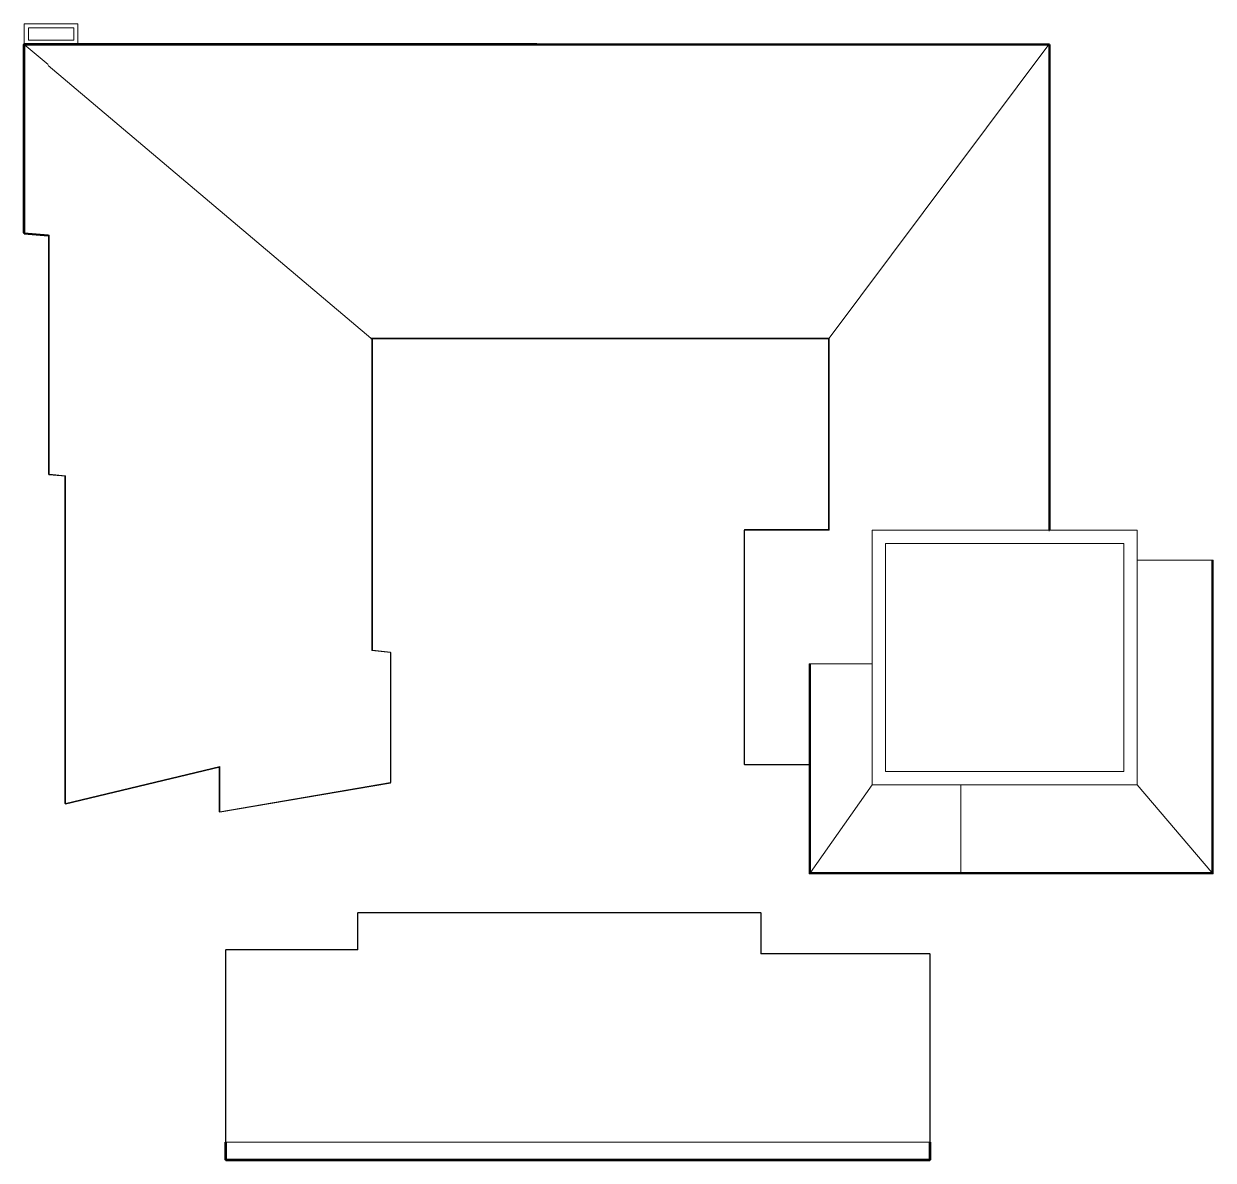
# Model space of a CAD drawing. Header units: inches. Extents: x -4858 to 2593, y -3513 to 2619.
# Drawn here: x 858 to 2593, y -3508 to -1851 of the extents above; entities that cross this region are included whole.
import ezdxf

# ---------------------------------------------------------------- set-up
doc = ezdxf.new("R2010")
doc.units = ezdxf.units.IN
doc.header["$MEASUREMENT"] = 0
for name, color, linetype, lineweight in [('A-ROOF', 132, 'Continuous', 13), ('A-ROOF-MCUT', 132, 'Continuous', 50), ('A-ROOF-OTLN', 132, 'Continuous', 9), ('A-WALL', 113, 'Continuous', 13)]:
    doc.layers.add(name, color=color, linetype=linetype, lineweight=lineweight)

# ---------------------------------------------------------------- blocks, each defined once
blk = doc.blocks.new('Chimney - Chimney-126275-Level 3')
at = {"layer": 'A-WALL', "color": 8, "lineweight": 20}
for p, q in [((-784.2, -743), (-814.2, -743)), ((-814.2, -743), (-814.2, -821)), ((-784.2, -821), (-784.2, -743)), ((-808.2, -749), (-790.2, -749)), ((-808.2, -815), (-808.2, -749)), ((-790.2, -749), (-790.2, -815)), ((-790.2, -815), (-808.2, -815)), ((-814.2, -821), (-784.2, -821))]:
    blk.add_line(p, q, dxfattribs=at)

msp = doc.modelspace()

# ---------------------------------------------------------------- linework, layer by layer
at = {"layer": 'A-ROOF'}
for p, q in [((893.8, -1910.3), (859, -1880.8)), ((2352.9, -1880.8), (2032.4, -2309.3)), ((2352.9, -2588.9), (2352.9, -1880.8)), ((893.8, -1911.6), (1364.2, -2309.3)), ((859, -2155.7), (895, -2158.9)), ((895, -2158.9), (895, -2507.6)), ((1364.2, -2309.3), (2032.4, -2309.3)), ((1365.8, -2764.5), (1365.8, -2310.1)), ((2032.4, -2309.3), (2032.4, -2588.9)), ((895, -2507.6), (919, -2509.7)), ((919, -2509.7), (919, -2987.7)), ((2031.6, -2588.9), (1909.3, -2588.9)), ((1909.3, -2588.9), (1909.3, -2930.4)), ((2329.9, -2588.9), (2352.9, -2588.9)), ((2592.5, -2632.9), (2481.9, -2632.9)), ((2590.6, -2632.9), (2590.6, -3087.9)), ((1392.8, -2767.5), (1365.8, -2764.5)), ((1392.8, -2957), (1392.8, -2767.5)), ((2095.4, -2783.9), (2003.4, -2783.9)), ((2005.4, -2783.9), (2005.4, -3087.9)), ((1909.3, -2930.4), (2003.4, -2930.4)), ((919, -2987.7), (1144, -2933.7)), ((1144, -2934.5), (1144, -2999.5)), ((1144, -2999.5), (1392.8, -2957)), ((2095.4, -2960.4), (2005.4, -3087.9)), ((2224.4, -2960.4), (2224.4, -3087.9)), ((2481.9, -2960.4), (2590.6, -3087.9)), ((2005.4, -3087.9), (2590.6, -3087.9)), ((1932.9, -3147), (1345.3, -3147)), ((1345.3, -3147), (1345.3, -3200.2)), ((1932.9, -3206), (1932.9, -3147)), ((1345.3, -3201), (1153, -3201)), ((1153, -3201), (1153, -3481.3)), ((2179.1, -3206.7), (1932.9, -3206.7)), ((2179.1, -3481.3), (2179.1, -3206.7)), ((2179.1, -3481.3), (1153, -3481.3))]:
    msp.add_line(p, q, dxfattribs=at)
at = {"layer": 'A-ROOF-MCUT'}
for p, q in [((858.2, -1880.8), (858.2, -2155.7)), ((858.2, -1880.8), (2353.6, -1881.6)), ((859, -2155.7), (859, -1880.1)), ((2353.6, -1880.8), (859, -1880.1)), ((2353.6, -2588.9), (2353.6, -1880.8)), ((858.2, -2155.7), (859, -2155.7)), ((859, -2155.7), (858.9, -2156.4)), ((858.9, -2156.4), (893.8, -2159.5)), ((893.8, -2159.5), (893.8, -2158.7)), ((2352.9, -2588.9), (2353.6, -2588.9)), ((1153, -3481.3), (1152.3, -3481.3)), ((1152.3, -3481.3), (1152.3, -3506.8)), ((1153, -3507.5), (1153, -3481.3)), ((2179.9, -3481.3), (2179.1, -3481.3)), ((2179.1, -3481.3), (2179.1, -3507.5)), ((2179.9, -3506.8), (2179.9, -3481.3)), ((2179.9, -3506.8), (1152.3, -3506.8)), ((1153, -3507.5), (2179.1, -3507.5))]:
    msp.add_line(p, q, dxfattribs=at)
at = {"layer": 'A-ROOF-OTLN'}
for p, q in [((893.8, -2159.5), (894.9, -2159.6)), ((894.2, -2159.5), (894.2, -2507.6)), ((895, -2158.9), (894.9, -2159.6)), ((1364.2, -2310.1), (2032.4, -2310.1)), ((1366.5, -2764.5), (1366.5, -2310.1)), ((2031.6, -2309.3), (2031.6, -2588.9)), ((895, -2507.6), (894.2, -2507.6)), ((894.9, -2508.4), (895, -2507.6)), ((894.9, -2508.4), (918.9, -2510.5)), ((918.2, -2510.4), (918.2, -2987.7)), ((919, -2509.7), (918.9, -2510.5)), ((1908.6, -2588.9), (2032.4, -2588.9)), ((1908.6, -2588.9), (1908.6, -2930.4)), ((2031.6, -2588.2), (1909.3, -2588.2)), ((1909.3, -2931.2), (1909.3, -2588.2)), ((2591.4, -2632.9), (2591.4, -3088.6)), ((2592.5, -3089.8), (2592.5, -2632.9)), ((1365.8, -2764.5), (1365.9, -2763.7)), ((1366.5, -2764.5), (1365.8, -2764.5)), ((1392.9, -2766.7), (1366.5, -2763.8)), ((1392.9, -2766.7), (1392.8, -2767.5)), ((1392.8, -2767.5), (1393.5, -2767.5)), ((1393.5, -2957), (1393.5, -2767.5)), ((2003.4, -3089.8), (2003.4, -2783.9)), ((2004.6, -2783.9), (2004.6, -3088.6)), ((1909.3, -2930.4), (1908.6, -2930.4)), ((919.2, -2988.4), (1144.2, -2934.4)), ((1143.3, -2934.6), (1143.3, -2999.5)), ((1144, -2933.7), (1144.2, -2934.4)), ((1909.3, -2931.2), (2003.4, -2931.2)), ((1144.1, -3000.3), (1392.9, -2957.7)), ((1392.8, -2957), (1392.9, -2957.7)), ((1393.5, -2957), (1392.8, -2957)), ((919, -2987.7), (918.2, -2987.7)), ((919.2, -2988.4), (919, -2987.7)), ((1144, -2999.5), (1143.3, -2999.5)), ((1144.1, -3000.3), (1144, -2999.5)), ((2592.5, -3089.8), (2003.4, -3089.8)), ((2004.6, -3088.6), (2591.4, -3088.6)), ((1344.6, -3147), (1344.6, -3200.2)), ((1344.6, -3147), (1933.6, -3147)), ((1345.3, -3201), (1345.3, -3146.2)), ((1932.9, -3146.2), (1345.3, -3146.2)), ((1932.9, -3146.2), (1932.9, -3206.7)), ((1933.6, -3206), (1933.6, -3147)), ((1152.3, -3201), (1152.3, -3481.3)), ((1152.3, -3201), (1153, -3201)), ((1153, -3201), (1153, -3200.2)), ((1345.3, -3200.2), (1153, -3200.2)), ((2179.1, -3206), (1932.9, -3206)), ((2179.1, -3206), (2179.1, -3206.7)), ((2179.1, -3206.7), (2179.9, -3206.7)), ((2179.9, -3481.3), (2179.9, -3206.7))]:
    msp.add_line(p, q, dxfattribs=at)
at = {"layer": 'A-WALL'}
for p, q in [((2095.4, -2588.9), (2095.4, -2960.4)), ((2481.9, -2588.9), (2095.4, -2588.9)), ((2481.9, -2588.9), (2481.9, -2960.4)), ((2114.9, -2608.4), (2462.4, -2608.4)), ((2114.9, -2940.9), (2114.9, -2608.4)), ((2462.4, -2608.4), (2462.4, -2940.9)), ((2462.4, -2940.9), (2114.9, -2940.9)), ((2095.4, -2960.4), (2114.9, -2960.4)), ((2481.9, -2960.4), (2095.4, -2960.4))]:
    msp.add_line(p, q, dxfattribs=at)

# ---------------------------------------------------------------- block references
at = {"layer": 'A-WALL', "rotation": 270}
msp.add_blockref('Chimney - Chimney-126275-Level 3', (1680, -2665), dxfattribs=at)

doc.saveas('drawing.dxf')
